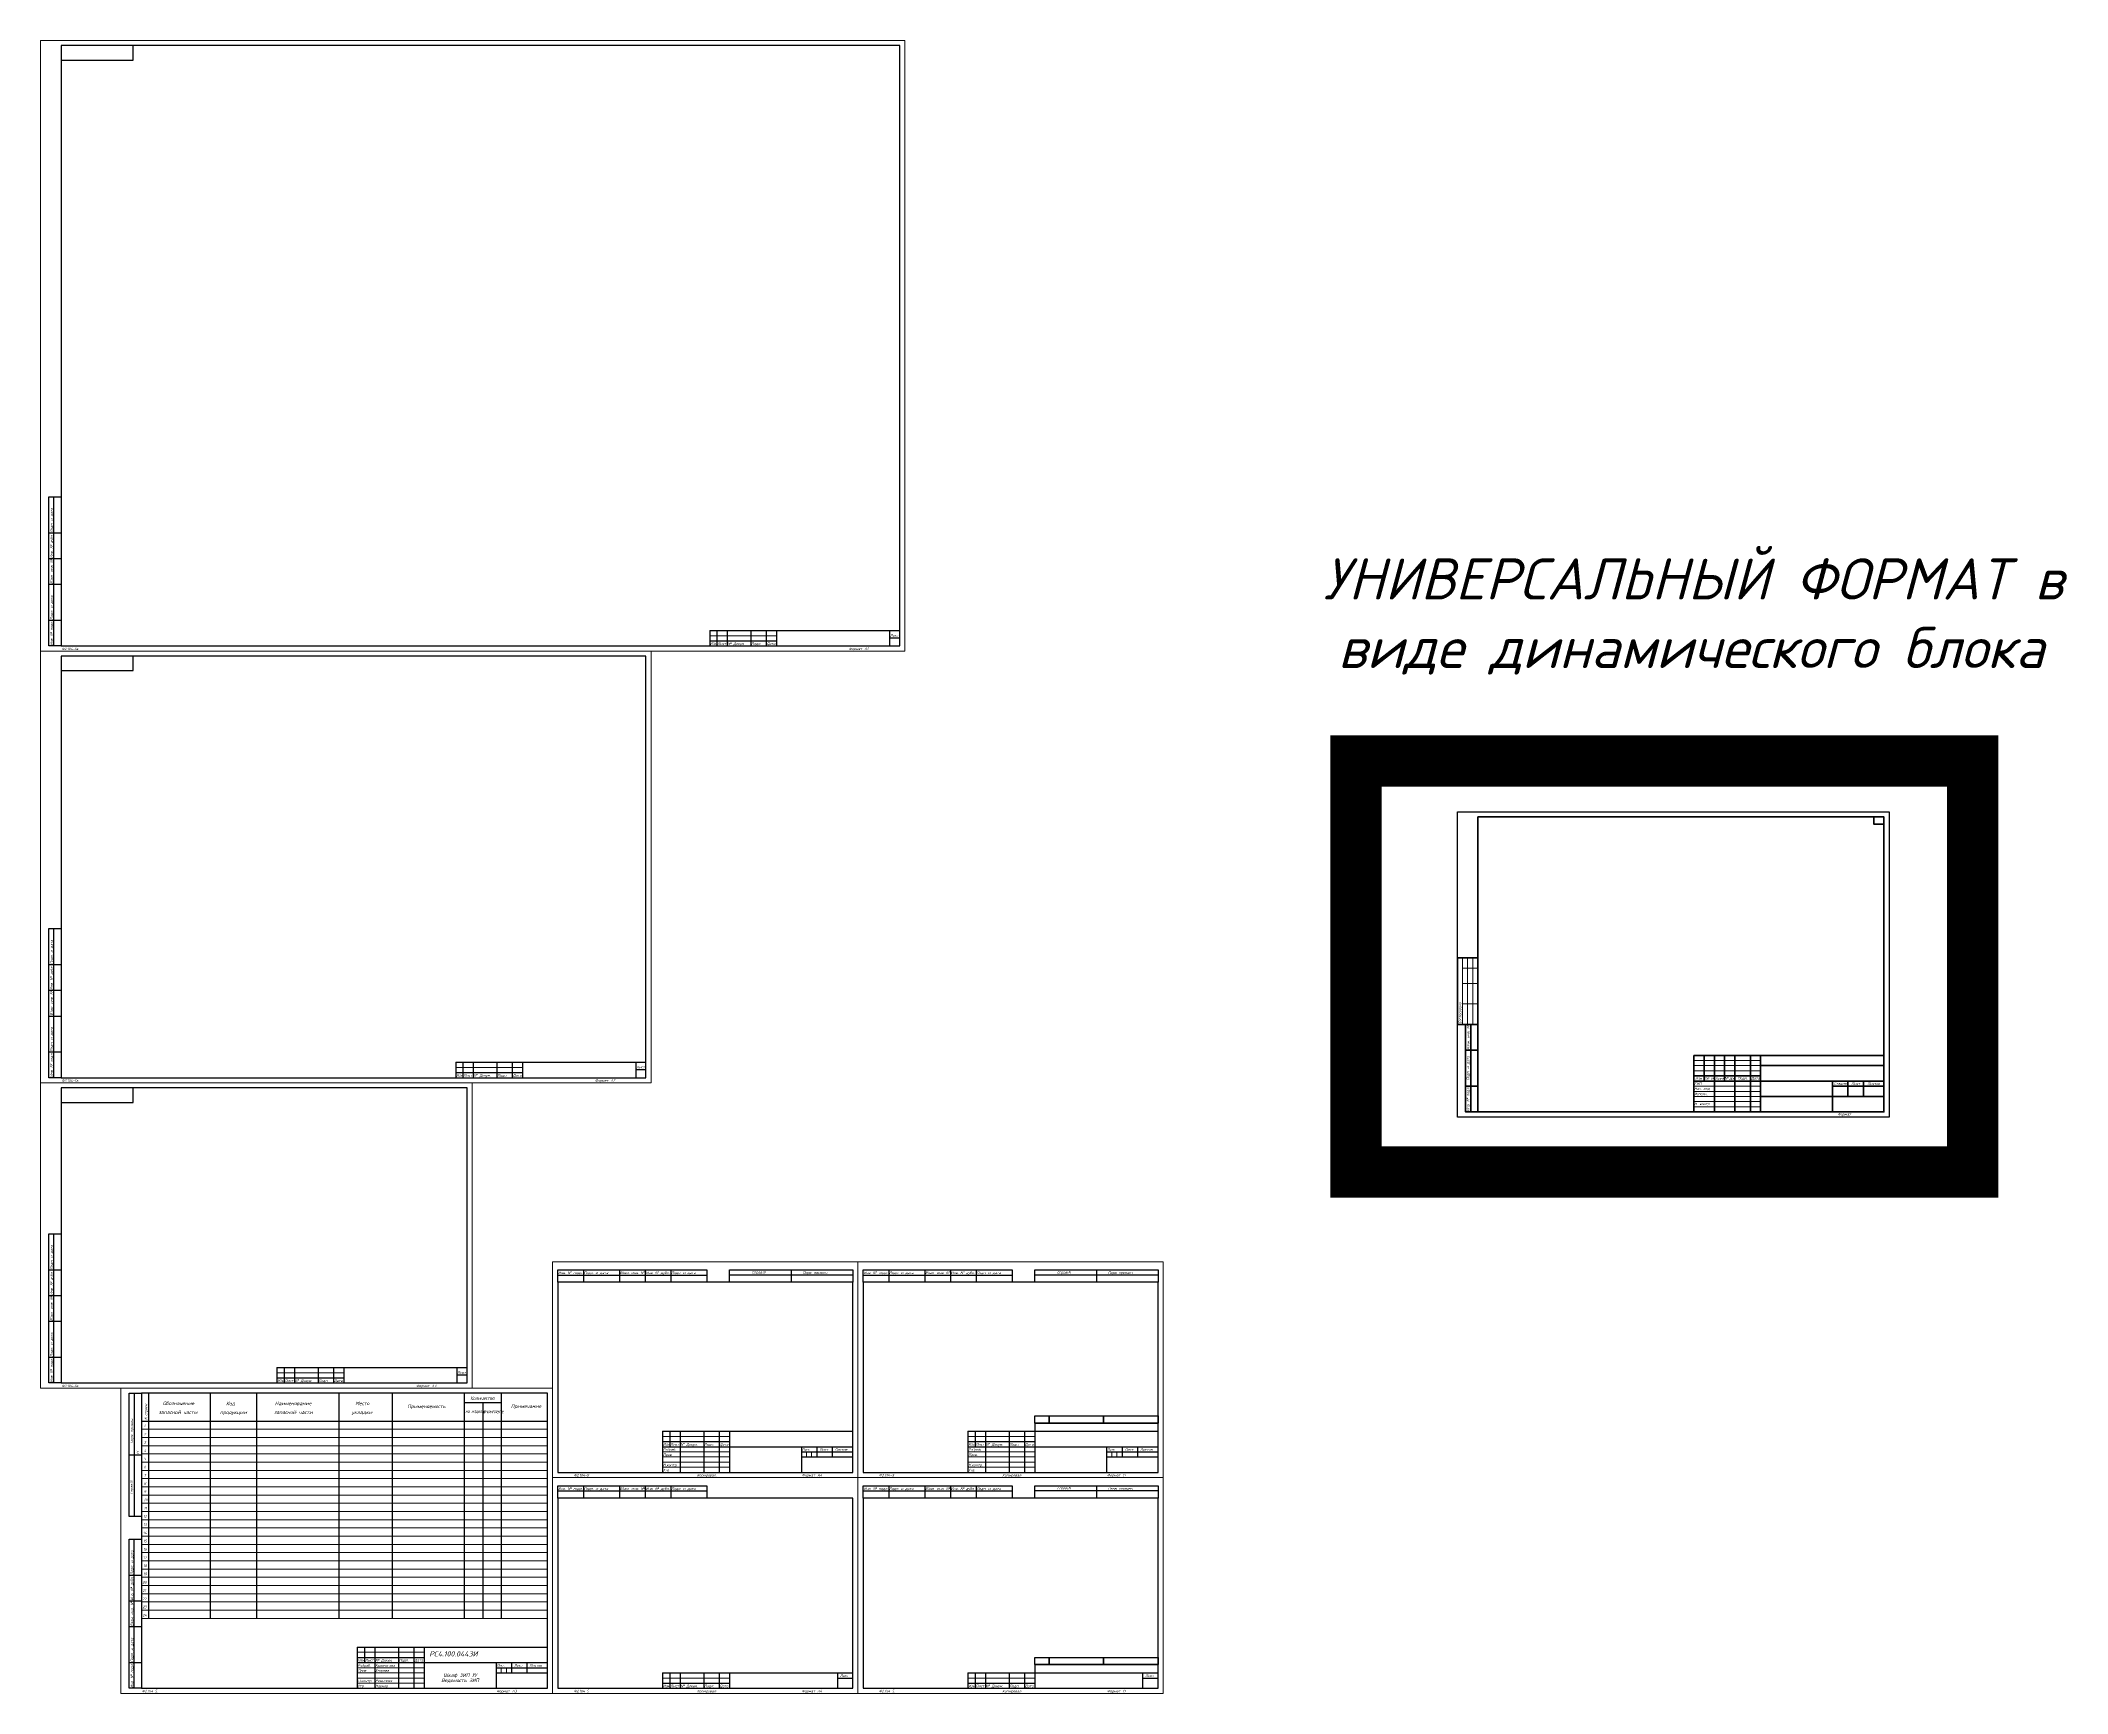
# Model space of a CAD drawing. Header units: millimetres. Extents: x 193 to 5157, y -4069 to 285.
# Drawn here: x 3185 to 5157, y -3178 to -1570 of the extents above; entities that cross this region are included whole.
import ezdxf
from ezdxf.enums import TextEntityAlignment as Align

# ---------------------------------------------------------------- set-up
doc = ezdxf.new("R2010")
doc.units = ezdxf.units.MM
for name, color, linetype, lineweight in [('4', 4, 'Continuous', 15), ('рамка', 253, 'Continuous', 5), ('Формат - толстая линия', 7, 'Continuous', 50), ('Формат - тонкая линия', 7, 'Continuous', 20)]:
    doc.layers.add(name, color=color, linetype=linetype, lineweight=lineweight)
doc.layers.add('Привязки', color=2, linetype='Continuous', lineweight=0, plot=False)
doc.styles.add('2.5', font='isocpeui.ttf', dxfattribs={"height": 2.5})
doc.styles.add('3.5', font='isocpeui.ttf', dxfattribs={"height": 3.5})
doc.styles.get("Standard").update_dxf_attribs({"font": 'isocpeui.ttf', "height": 2.5})
doc.styles.add('текст', font='isocpeui.ttf')

# ---------------------------------------------------------------- blocks, each defined once
blk = doc.blocks.new('ZIP1')
for p, q in [((8, 292), (20, 292)), ((8, 172), (8, 292)), ((13, 292), (13, 172)), ((27, 292), (27, 73)), ((87, 292), (87, 73)), ((132, 292), (132, 73)), ((212, 292), (212, 73)), ((264, 292), (264, 73)), ((334, 292), (334, 73)), ((334, 283), (370, 283)), ((352, 283), (352, 73)), ((370, 292), (370, 73)), ((20, 265), (415, 265)), ((8, 232), (20, 232)), ((20, 172), (8, 172)), ((8, 115), (8, 150)), ((8, 150), (20, 150)), ((13, 115), (13, 150)), ((8, 90), (8, 115)), ((8, 115), (20, 115)), ((13, 90), (13, 115)), ((8, 65), (8, 90)), ((8, 90), (20, 90)), ((13, 65), (13, 90)), ((8, 30), (8, 65)), ((8, 65), (20, 65)), ((13, 30), (13, 65)), ((230, 45), (415, 45)), ((230, 45), (230, 5)), ((237, 45), (237, 30)), ((247, 45), (247, 30)), ((270, 45), (270, 30)), ((285, 45), (285, 30)), ((295, 45), (295, 30)), ((8, 5), (8, 30)), ((8, 30), (20, 30)), ((13, 5), (13, 30)), ((230, 35), (295, 35)), ((230, 30), (295, 30)), ((247, 30), (247, 5)), ((270, 30), (270, 5)), ((285, 30), (285, 5)), ((295, 30), (365, 30)), ((295, 30), (295, 5)), ((365, 30), (365, 20)), ((365, 30), (415, 30)), ((365, 25), (415, 25)), ((365, 20), (415, 20)), ((365, 20), (365, 5)), ((380, 30), (380, 20)), ((395, 30), (395, 20)), ((20, 5), (8, 5))]:
    blk.add_line(p, q)
blk.add_lwpolyline([(20, 5), (415, 5), (415, 292), (20, 292)], close=True)
at = {"layer": '4'}
for p, q in [((20, 257), (415, 257)), ((20, 249), (415, 249)), ((20, 241), (415, 241)), ((20, 233), (415, 233)), ((20, 225), (415, 225)), ((20, 217), (415, 217)), ((20, 209), (415, 209)), ((20, 201), (415, 201)), ((20, 193), (415, 193)), ((20, 185), (415, 185)), ((20, 177), (415, 177)), ((20, 169), (415, 169)), ((20, 161), (415, 161)), ((20, 153), (415, 153)), ((20, 145), (415, 145)), ((20, 137), (415, 137)), ((20, 129), (415, 129)), ((20, 121), (415, 121)), ((20, 113), (415, 113)), ((20, 105), (415, 105)), ((20, 97), (415, 97)), ((20, 89), (415, 89)), ((20, 81), (415, 81)), ((20, 73), (415, 73)), ((230, 40), (295, 40)), ((230, 25), (295, 25)), ((230, 20), (295, 20)), ((370, 25), (370, 20)), ((375, 25), (375, 20)), ((230, 15), (295, 15)), ((230, 10), (295, 10))]:
    blk.add_line(p, q, dxfattribs=at)
at = {"layer": 'Привязки'}
blk.add_lwpolyline([(0, 0), (420, 0), (420, 297), (0, 297)], close=True, dxfattribs=at)
at = {"layer": 'рамка'}
blk.add_lwpolyline([(0, 297), (419.9, 297), (419.9, 0), (0, 0)], close=True, dxfattribs=at)
blk.add_text('N строки', height=2.5, rotation=90).set_placement((25.6, 266.1))
for s, height, p in [('Обозначение ', 3.5, (40.8, 280.5)), ('Код ', 3.5, (102.3, 280.3)), ('Наименование', 3.5, (149.8, 280.4)), ('Место ', 3.5, (228, 280.4)), ('Применяемость', 3.5, (278.7, 277.5)), ('1', 2.5, (22.4, 259)), ('запасной части', 3.5, (36.6, 271.8)), ('продукции', 3.5, (96.4, 271.8)), ('запасной части', 3.5, (148.9, 271.8)), ('укладки', 3.5, (224.7, 271.8)), ('2', 2.5, (22.4, 251)), ('3', 2.5, (22.4, 243)), ('4', 2.5, (22.4, 235)), ('5', 2.5, (22.4, 227)), ('6', 2.5, (22.4, 219)), ('8', 2.5, (22.4, 203)), ('9', 2.5, (22.4, 195)), ('7', 2.5, (22.4, 211)), ('10', 2.5, (22.4, 187)), ('11', 2.5, (22.4, 179)), ('12', 2.5, (21.7, 171)), ('13', 2.5, (21.7, 163)), ('14', 2.5, (21.7, 155)), ('15', 2.5, (21.7, 147)), ('16', 2.5, (21.7, 139)), ('17', 2.5, (21.7, 131)), ('18', 2.5, (21.7, 123)), ('20', 2.5, (21.1, 106.8)), ('21', 2.5, (21.1, 98.8)), ('19', 2.5, (21.7, 115)), ('22', 2.5, (21.1, 90.8)), ('23', 2.5, (21.1, 82.8)), ('24', 2.5, (21.1, 74.8))]:
    blk.add_text(s, height=height).set_placement(p)
for s, width, p in [('Количество', 0.8, (340, 285.5)), ('Примечание', 0.9, (379.5, 277.7)), ('на изделие', 0.65, (335.2, 272.7)), ('в комплекте', 0.6, (352.5, 272.6))]:
    blk.add_text(s, height=3.5, dxfattribs=dict(width=width)).set_placement(p)
at = {"style": 'текст'}
for s, p in [('Перв. примен.', (11.9, 243.3)), ('Справ.N', (11.6, 193.9)), ('Подп. и дата', (12, 115.5)), ('Инв. № дубл.', (12, 90.5)), ('Взам. инв. №', (12, 65.5)), ('Подп. и дата', (12, 30.5)), ('Инв. № подл.', (12, 5.5))]:
    blk.add_text(s, height=2.5, rotation=90, dxfattribs=at).set_placement(p)
for s, height, p in [('Изм.', 2.5, (230.5, 31)), ('Разраб.', 2.5, (230.5, 26)), ('Пров.', 2.5, (230.5, 21)), ('Лист', 2.5, (237.5, 31)), ('№ Докум.', 2.5, (247.5, 31)), ('Подп.', 2.5, (270.5, 31)), ('Дата', 2.5, (285.5, 31)), ('Лит.', 2.5, (365.5, 26)), ('Лист', 2.5, (382.6, 26)), ('Листов', 2.5, (397.5, 26)), ('Ф2.104-1.', 0.005, (20, 5)), ('Ф2.104-5.', 2.5, (20.5, 1)), ('Ф2.104-2а.', 0.0005, (230, 5)), ('Утв.', 2.5, (230.5, 6)), ('Н.контр.', 2.5, (230.5, 11)), ('Формат', 2.5, (365.5, 1)), ('А3', 2.5, (380.5, 1)), ('А4', 0.025, (419.6, 0)), ('А2', 0.00833, (419.9, 0)), ('А1', 0.00625, (419.9, 0)), ('А0', 0.005, (419.9, 0))]:
    blk.add_text(s, height=height, dxfattribs=at).set_placement(p)
blk.add_attdef('ПРИМЕНЯЕМОСТЬ', text='', height=2.5, rotation=90, dxfattribs=at).set_placement((16.5, 232.5), align=Align.MIDDLE_LEFT)
for tag, p in [('ДАТАУЧЁТАДУБЛ', (19, 115.5)), ('ИНВ№ДУБЛ', (19, 90.5)), ('ВЗАМИНВ№', (19, 65.5)), ('ДАТАУЧЁТА', (19, 30.5)), ('ИНВ№ПОДЛ', (19, 5.5))]:
    blk.add_attdef(tag, p, '', height=2.5, rotation=90, dxfattribs=at)
for tag, p, height in [('ИЗМ2', (230.5, 41), 2.5), ('ЛИСТИЗМ2', (237.5, 41), 2.5), ('№ДОКУМИЗМ2', (247.5, 41), 2.5), ('ПОДПИЗМ2', (270.5, 41), 2.5), ('ДАТАИЗМ2', (285.5, 41), 2.5), ('ОБОЗНАЧЕНИЕ', (300, 36), 5), ('ИЗМ1', (230.5, 36), 2.5), ('ЛИСТИЗМ1', (237.5, 36), 2.5), ('№ДОКУМИЗМ1', (247.5, 36), 2.5), ('РАЗРАБ', (247.5, 26), 2.5), ('ПРОВ', (247.5, 21), 2.5), ('ПОДПИЗМ1', (270.5, 36), 2.5), ('ДАТАИЗМ1', (285.5, 36), 2.5), ('ДАТАРАЗРАБ', (285.5, 26), 2.5), ('ДАТАПРОВ', (285.5, 21), 2.5), ('10', (230.5, 16), 2.5), ('УТВ', (247.5, 6), 2.5), ('НКОНТР', (247.5, 11), 2.5), ('11', (247.5, 16), 2.5), ('12', (270.5, 16), 2.5), ('ДАТАНКОНТР', (285.5, 11), 2.5), ('ДАТАУТВ', (285.5, 6), 2.5), ('13', (285.5, 16), 2.5)]:
    blk.add_attdef(tag, p, '', height=height, dxfattribs=at)
for tag, height, p in [('НАИМЕНОВАНИЕ1', 5, (330, 21)), ('НАИМЕНОВАНИЕ2', 3.5, (330, 16)), ('НАИМЕНОВАНИЕ3', 3.5, (330, 11)), ('НАИМЕНОВАНИЕ4', 2.5, (330, 6)), ('ПРЕДПРИЯТИЕ', 3.5, (390, 11))]:
    blk.add_attdef(tag, text='', height=height, dxfattribs=at).set_placement(p, align=Align.CENTER)
for tag, p in [('ЛИТЕРА', (367.5, 22)), ('ЛИТЕРА2', (372.5, 22)), ('ЛИТЕРА3', (377.5, 22))]:
    blk.add_attdef(tag, text='', height=2.5, dxfattribs=at).set_placement(p, align=Align.RIGHT)
for tag, p in [('ИНДЕКС', (367.5, 23)), ('ИНДЕКС2', (372.5, 23)), ('ИНДЕКС3', (377.5, 23))]:
    blk.add_attdef(tag, text='', height=2.5, dxfattribs=at).set_placement(p, align=Align.TOP_LEFT)
for tag, p in [('ЛИСТ', (387.5, 22.5)), ('ЛИСТОВ', (405, 22.5))]:
    blk.add_attdef(tag, text='', height=2.5, dxfattribs=at).set_placement(p, align=Align.MIDDLE)
blk = doc.blocks.new('A4-1Hor')
for p, q in [((5, 190), (5, 202)), ((5, 202), (30, 202)), ((30, 202), (30, 190)), ((30, 202), (65, 202)), ((65, 202), (65, 190)), ((65, 202), (90, 202)), ((90, 202), (90, 190)), ((90, 202), (115, 202)), ((115, 202), (115, 190)), ((115, 202), (150, 202)), ((150, 202), (150, 190)), ((172, 190), (172, 202)), ((172, 202), (292, 202)), ((232, 202), (232, 190)), ((292, 202), (292, 190)), ((5, 197), (30, 197)), ((30, 197), (65, 197)), ((65, 197), (90, 197)), ((90, 197), (115, 197)), ((115, 197), (150, 197)), ((292, 197), (172, 197)), ((107, 45), (292, 45)), ((107, 45), (107, 5)), ((114, 45), (114, 30)), ((124, 45), (124, 30)), ((147, 45), (147, 30)), ((162, 45), (162, 30)), ((172, 45), (172, 30)), ((107, 35), (172, 35)), ((107, 30), (172, 30)), ((124, 30), (124, 5)), ((147, 30), (147, 5)), ((162, 30), (162, 5)), ((172, 30), (242, 30)), ((172, 30), (172, 5)), ((242, 30), (242, 20)), ((242, 30), (292, 30)), ((242, 25), (292, 25)), ((242, 20), (292, 20)), ((242, 20), (242, 5)), ((257, 30), (257, 20)), ((272, 30), (272, 20))]:
    blk.add_line(p, q)
blk.add_lwpolyline([(5, 5), (292, 5), (292, 190), (5, 190)], close=True)
at = {"layer": '4'}
for p, q in [((107, 40), (172, 40)), ((107, 25), (172, 25)), ((107, 20), (172, 20)), ((247, 25), (247, 20)), ((252, 25), (252, 20)), ((107, 15), (172, 15)), ((107, 10), (172, 10))]:
    blk.add_line(p, q, dxfattribs=at)
at = {"layer": 'Привязки'}
blk.add_lwpolyline([(0, 0), (297, 0), (297, 210), (0, 210)], close=True, dxfattribs=at)
at = {"layer": 'рамка'}
blk.add_lwpolyline([(0, 210), (297, 210), (297, 0), (0, 0)], close=True, dxfattribs=at)
at = {"style": 'текст'}
for s, height, p in [('Инв. № подл.', 2.5, (5.5, 198)), ('Подп. и дата', 2.5, (30.5, 198)), ('Взам. инв. №', 2.5, (65.5, 198)), ('Инв. № дубл.', 2.5, (90.5, 198)), ('Подп. и дата', 2.5, (115.5, 198)), ('Справ.N', 2.5, (193.9, 198.4)), ('Перв. примен.', 2.5, (243.3, 198.1)), ('Изм.', 2.5, (107.5, 31)), ('Разраб.', 2.5, (107.5, 26)), ('Пров.', 2.5, (107.5, 21)), ('Лист', 2.5, (114.5, 31)), ('№ Докум.', 2.5, (124.5, 31)), ('Подп.', 2.5, (147.5, 31)), ('Дата', 2.5, (162.5, 31)), ('Лит.', 2.5, (242.5, 26)), ('Лист', 2.5, (259.6, 26)), ('Листов', 2.5, (274.5, 26)), ('Ф2.104-5.', 2.5, (20.5, 1)), ('Ф2.104-2а.', 0.0005, (107, 5)), ('Утв.', 2.5, (107.5, 6)), ('Н.контр.', 2.5, (107.5, 11)), ('Копировал:', 2.5, (140.5, 1)), ('Формат', 2.5, (242.5, 1)), ('А4', 2.5, (257.5, 1)), ('А4', 0.025, (296.6, 0)), ('А2', 0.00833, (296.9, 0)), ('А1', 0.00625, (296.9, 0)), ('А0', 0.005, (296.9, 0))]:
    blk.add_text(s, height=height, dxfattribs=at).set_placement(p)
blk.add_text('Ф2.104-1.', height=0.005, rotation=270, dxfattribs=at).set_placement((5, 190))
for tag, p, height in [('ИНВ№ПОДЛ', (5.5, 191), 2.5), ('ДАТАУЧЁТА', (30.5, 191), 2.5), ('ВЗАМИНВ№', (65.5, 191), 2.5), ('ИНВ№ДУБЛ', (90.5, 191), 2.5), ('ДАТАУЧЁТАДУБЛ', (115.5, 191), 2.5), ('ИЗМ2', (107.5, 41), 2.5), ('ЛИСТИЗМ2', (114.5, 41), 2.5), ('№ДОКУМИЗМ2', (124.5, 41), 2.5), ('ПОДПИЗМ2', (147.5, 41), 2.5), ('ДАТАИЗМ2', (162.5, 41), 2.5), ('ОБОЗНАЧЕНИЕ', (177, 36), 5), ('ИЗМ1', (107.5, 36), 2.5), ('ЛИСТИЗМ1', (114.5, 36), 2.5), ('№ДОКУМИЗМ1', (124.5, 36), 2.5), ('РАЗРАБ', (124.5, 26), 2.5), ('ПРОВ', (124.5, 21), 2.5), ('ПОДПИЗМ1', (147.5, 36), 2.5), ('ДАТАИЗМ1', (162.5, 36), 2.5), ('ДАТАРАЗРАБ', (162.5, 26), 2.5), ('ДАТАПРОВ', (162.5, 21), 2.5), ('10', (107.5, 16), 2.5), ('УТВ', (124.5, 6), 2.5), ('НКОНТР', (124.5, 11), 2.5), ('11', (124.5, 16), 2.5), ('12', (147.5, 16), 2.5), ('КОПИРОВАЛ', (160.5, 1), 2.5), ('ДАТАНКОНТР', (162.5, 11), 2.5), ('ДАТАУТВ', (162.5, 6), 2.5), ('13', (162.5, 16), 2.5)]:
    blk.add_attdef(tag, p, '', height=height, dxfattribs=at)
blk.add_attdef('ПРИМЕНЯЕМОСТЬ', text='', height=2.5, dxfattribs=at).set_placement((232.5, 193.5), align=Align.MIDDLE_LEFT)
for tag, height, p in [('27', 3.5, (179, 56.5)), ('28', 3.5, (212.5, 56.5)), ('30', 5, (232, 49)), ('29', 3.5, (265.5, 56.5)), ('ЛИСТ', 2.5, (264.5, 22.5)), ('ЛИСТОВ', 2.5, (282, 22.5))]:
    blk.add_attdef(tag, text='', height=height, dxfattribs=at).set_placement(p, align=Align.MIDDLE)
for tag, height, p in [('НАИМЕНОВАНИЕ1', 5, (207, 21)), ('НАИМЕНОВАНИЕ2', 3.5, (207, 16)), ('НАИМЕНОВАНИЕ3', 3.5, (207, 11)), ('НАИМЕНОВАНИЕ4', 2.5, (207, 6)), ('ПРЕДПРИЯТИЕ', 3.5, (267, 11))]:
    blk.add_attdef(tag, text='', height=height, dxfattribs=at).set_placement(p, align=Align.CENTER)
for tag, p in [('ЛИТЕРА', (244.5, 22)), ('ЛИТЕРА2', (249.5, 22)), ('ЛИТЕРА3', (254.5, 22))]:
    blk.add_attdef(tag, text='', height=2.5, dxfattribs=at).set_placement(p, align=Align.RIGHT)
for tag, p in [('ИНДЕКС', (244.5, 23)), ('ИНДЕКС2', (249.5, 23)), ('ИНДЕКС3', (254.5, 23))]:
    blk.add_attdef(tag, text='', height=2.5, dxfattribs=at).set_placement(p, align=Align.TOP_LEFT)
blk = doc.blocks.new('A4-1Hor2')
for p, q in [((5, 190), (5, 202)), ((5, 202), (30, 202)), ((30, 202), (30, 190)), ((30, 202), (65, 202)), ((65, 202), (65, 190)), ((65, 202), (90, 202)), ((90, 202), (90, 190)), ((90, 202), (115, 202)), ((115, 202), (115, 190)), ((115, 202), (150, 202)), ((150, 202), (150, 190)), ((5, 197), (30, 197)), ((30, 197), (65, 197)), ((65, 197), (90, 197)), ((90, 197), (115, 197)), ((115, 197), (150, 197)), ((107, 20), (292, 20)), ((107, 20), (107, 5)), ((114, 20), (114, 5)), ((124, 20), (124, 5)), ((147, 20), (147, 5)), ((162, 20), (162, 5)), ((172, 20), (172, 5)), ((277, 20), (277, 5)), ((107, 10), (172, 10)), ((277, 15), (292, 15))]:
    blk.add_line(p, q)
blk.add_lwpolyline([(5, 5), (292, 5), (292, 190), (5, 190)], close=True)
at = {"layer": '4'}
blk.add_line((107, 15), (172, 15), dxfattribs=at)
at = {"layer": 'Привязки'}
blk.add_lwpolyline([(0, 0), (297, 0), (297, 210), (0, 210)], close=True, dxfattribs=at)
at = {"layer": 'рамка'}
blk.add_lwpolyline([(0, 210), (297, 210), (297, 0), (0, 0)], close=True, dxfattribs=at)
at = {"style": 'текст'}
for s, height, p in [('Инв. № подл.', 2.5, (5.5, 198)), ('Подп. и дата', 2.5, (30.5, 198)), ('Взам. инв. №', 2.5, (65.5, 198)), ('Инв. № дубл.', 2.5, (90.5, 198)), ('Подп. и дата', 2.5, (115.5, 198)), ('Ф2.104-5.', 2.5, (20.5, 1)), ('Изм.', 2.5, (107.5, 6)), ('Лист', 2.5, (114.5, 6)), ('№ Докум.', 2.5, (124.5, 6)), ('Копировал:', 2.5, (140.5, 1)), ('Подп.', 2.5, (147.5, 6)), ('Дата', 2.5, (162.5, 6)), ('Формат', 2.5, (242.5, 1)), ('A4', 2.5, (257.5, 1)), ('Лист', 2.5, (279.6, 16)), ('А4', 0.025, (296.6, 0)), ('А2', 0.00833, (296.9, 0)), ('А1', 0.00625, (296.9, 0)), ('А0', 0.005, (296.9, 0))]:
    blk.add_text(s, height=height, dxfattribs=at).set_placement(p)
blk.add_text('Ф2.104-1.', height=0.005, rotation=270, dxfattribs=at).set_placement((5, 190))
for tag, p, height in [('ИНВ№ПОДЛ', (5.5, 191), 2.5), ('ДАТАУЧЁТА', (30.5, 191), 2.5), ('ВЗАМИНВ№', (65.5, 191), 2.5), ('ИНВ№ДУБЛ', (90.5, 191), 2.5), ('ДАТАУЧЁТАДУБЛ', (115.5, 191), 2.5), ('ИЗМ2', (107.5, 16), 2.5), ('ИЗМ1', (107.5, 11), 2.5), ('ЛИСТИЗМ2', (114.5, 16), 2.5), ('ЛИСТИЗМ1', (114.5, 11), 2.5), ('№ДОКУМИЗМ2', (124.5, 16), 2.5), ('№ДОКУМИЗМ1', (124.5, 11), 2.5), ('ПОДПИЗМ2', (147.5, 16), 2.5), ('ПОДПИЗМ1', (147.5, 11), 2.5), ('КОПИРОВАЛ', (160.5, 1), 2.5), ('ДАТАИЗМ2', (162.5, 16), 2.5), ('ДАТАИЗМ1', (162.5, 11), 2.5), ('ОБОЗНАЧЕНИЕ', (177, 11), 5)]:
    blk.add_attdef(tag, p, '', height=height, dxfattribs=at)
blk.add_attdef('ПРИМЕНЯЕМОСТЬ', text='', height=2.5, dxfattribs=at).set_placement((232.5, 193.5), align=Align.MIDDLE_LEFT)
for tag, height, p in [('27', 3.5, (179, 31.5)), ('28', 3.5, (212.5, 31.5)), ('30', 5, (232, 24)), ('29', 3.5, (265.5, 31.5)), ('ЛИСТ', 2.5, (284.5, 10.5))]:
    blk.add_attdef(tag, text='', height=height, dxfattribs=at).set_placement(p, align=Align.MIDDLE)
blk = doc.blocks.new('2.113-70')
for p, q in [((5, 190), (5, 202)), ((5, 202), (30, 202)), ((30, 202), (30, 190)), ((30, 202), (65, 202)), ((65, 202), (65, 190)), ((65, 202), (90, 202)), ((90, 202), (90, 190)), ((90, 202), (115, 202)), ((115, 202), (115, 190)), ((115, 202), (150, 202)), ((150, 202), (150, 190)), ((172, 190), (172, 202)), ((172, 202), (292, 202)), ((232, 202), (232, 190)), ((292, 202), (292, 190)), ((5, 197), (30, 197)), ((30, 197), (65, 197)), ((65, 197), (90, 197)), ((90, 197), (115, 197)), ((115, 197), (150, 197)), ((292, 197), (172, 197)), ((107, 45), (292, 45)), ((107, 45), (107, 5)), ((114, 45), (114, 30)), ((124, 45), (124, 30)), ((147, 45), (147, 30)), ((162, 45), (162, 30)), ((172, 53), (172, 45)), ((172, 53), (292, 53)), ((172, 45), (172, 30)), ((107, 35), (172, 35)), ((107, 30), (172, 30)), ((124, 30), (124, 5)), ((147, 30), (147, 5)), ((162, 30), (162, 5)), ((172, 30), (242, 30)), ((172, 30), (172, 5)), ((242, 30), (242, 20)), ((242, 30), (292, 30)), ((242, 25), (292, 25)), ((242, 20), (292, 20)), ((242, 20), (242, 5)), ((257, 30), (257, 20)), ((272, 30), (272, 20))]:
    blk.add_line(p, q)
for points in [[(5, 5), (292, 5), (292, 190), (5, 190)], [(186, 53), (172, 53), (172, 60), (186, 60)], [(239, 53), (186, 53), (186, 60), (239, 60)], [(292, 53), (239, 53), (239, 60), (292, 60)]]:
    blk.add_lwpolyline(points, close=True)
at = {"layer": '4'}
for p, q in [((107, 40), (172, 40)), ((107, 25), (172, 25)), ((107, 20), (172, 20)), ((247, 25), (247, 20)), ((252, 25), (252, 20)), ((107, 15), (172, 15)), ((107, 10), (172, 10))]:
    blk.add_line(p, q, dxfattribs=at)
at = {"layer": 'Привязки'}
blk.add_lwpolyline([(0, 0), (297, 0), (297, 210), (0, 210)], close=True, dxfattribs=at)
at = {"layer": 'рамка'}
blk.add_lwpolyline([(0, 210), (297, 210), (297, 0), (0, 0)], close=True, dxfattribs=at)
at = {"style": 'текст'}
for s, height, p in [('Инв. № подл.', 2.5, (5.5, 198)), ('Подп. и дата', 2.5, (30.5, 198)), ('Взам. инв. №', 2.5, (65.5, 198)), ('Инв. № дубл.', 2.5, (90.5, 198)), ('Подп. и дата', 2.5, (115.5, 198)), ('Справ.N', 2.5, (193.9, 198.4)), ('Перв. примен.', 2.5, (243.3, 198.1)), ('Изм.', 2.5, (107.5, 31)), ('Разраб.', 2.5, (107.5, 26)), ('Пров.', 2.5, (107.5, 21)), ('Лист', 2.5, (114.5, 31)), ('№ Докум.', 2.5, (124.5, 31)), ('Подп.', 2.5, (147.5, 31)), ('Дата', 2.5, (162.5, 31)), ('Лит.', 2.5, (242.5, 26)), ('Лист', 2.5, (259.6, 26)), ('Листов', 2.5, (274.5, 26)), ('Ф2.104-5.', 2.5, (20.5, 1)), ('Ф2.104-2а.', 0.0005, (107, 5)), ('Утв.', 2.5, (107.5, 6)), ('Н.контр.', 2.5, (107.5, 11)), ('Копировал:', 2.5, (140.5, 1)), ('Формат', 2.5, (242.5, 1)), ('11', 2.5, (257.5, 1)), ('А4', 0.025, (296.6, 0)), ('А2', 0.00833, (296.9, 0)), ('А1', 0.00625, (296.9, 0)), ('А0', 0.005, (296.9, 0))]:
    blk.add_text(s, height=height, dxfattribs=at).set_placement(p)
blk.add_text('Ф2.104-1.', height=0.005, rotation=270, dxfattribs=at).set_placement((5, 190))
for tag, p, height in [('ИНВ№ПОДЛ', (5.5, 191), 2.5), ('ДАТАУЧЁТА', (30.5, 191), 2.5), ('ВЗАМИНВ№', (65.5, 191), 2.5), ('ИНВ№ДУБЛ', (90.5, 191), 2.5), ('ДАТАУЧЁТАДУБЛ', (115.5, 191), 2.5), ('ИЗМ2', (107.5, 41), 2.5), ('ЛИСТИЗМ2', (114.5, 41), 2.5), ('№ДОКУМИЗМ2', (124.5, 41), 2.5), ('ПОДПИЗМ2', (147.5, 41), 2.5), ('ДАТАИЗМ2', (162.5, 41), 2.5), ('ОБОЗНАЧЕНИЕ', (177, 36), 5), ('ИЗМ1', (107.5, 36), 2.5), ('ЛИСТИЗМ1', (114.5, 36), 2.5), ('№ДОКУМИЗМ1', (124.5, 36), 2.5), ('РАЗРАБ', (124.5, 26), 2.5), ('ПРОВ', (124.5, 21), 2.5), ('ПОДПИЗМ1', (147.5, 36), 2.5), ('ДАТАИЗМ1', (162.5, 36), 2.5), ('ДАТАРАЗРАБ', (162.5, 26), 2.5), ('ДАТАПРОВ', (162.5, 21), 2.5), ('10', (107.5, 16), 2.5), ('УТВ', (124.5, 6), 2.5), ('НКОНТР', (124.5, 11), 2.5), ('11', (124.5, 16), 2.5), ('12', (147.5, 16), 2.5), ('КОПИРОВАЛ', (160.5, 1), 2.5), ('ДАТАНКОНТР', (162.5, 11), 2.5), ('ДАТАУТВ', (162.5, 6), 2.5), ('13', (162.5, 16), 2.5)]:
    blk.add_attdef(tag, p, '', height=height, dxfattribs=at)
blk.add_attdef('ПРИМЕНЯЕМОСТЬ', text='', height=2.5, dxfattribs=at).set_placement((232.5, 193.5), align=Align.MIDDLE_LEFT)
for tag, height, p in [('27', 3.5, (179, 56.5)), ('28', 3.5, (212.5, 56.5)), ('30', 5, (232, 49)), ('29', 3.5, (265.5, 56.5)), ('ЛИСТ', 2.5, (264.5, 22.5)), ('ЛИСТОВ', 2.5, (282, 22.5))]:
    blk.add_attdef(tag, text='', height=height, dxfattribs=at).set_placement(p, align=Align.MIDDLE)
for tag, height, p in [('НАИМЕНОВАНИЕ1', 5, (207, 21)), ('НАИМЕНОВАНИЕ2', 3.5, (207, 16)), ('НАИМЕНОВАНИЕ3', 3.5, (207, 11)), ('НАИМЕНОВАНИЕ4', 2.5, (207, 6)), ('ПРЕДПРИЯТИЕ', 3.5, (267, 11))]:
    blk.add_attdef(tag, text='', height=height, dxfattribs=at).set_placement(p, align=Align.CENTER)
for tag, p in [('ЛИТЕРА', (244.5, 22)), ('ЛИТЕРА2', (249.5, 22)), ('ЛИТЕРА3', (254.5, 22))]:
    blk.add_attdef(tag, text='', height=2.5, dxfattribs=at).set_placement(p, align=Align.RIGHT)
for tag, p in [('ИНДЕКС', (244.5, 23)), ('ИНДЕКС2', (249.5, 23)), ('ИНДЕКС3', (254.5, 23))]:
    blk.add_attdef(tag, text='', height=2.5, dxfattribs=at).set_placement(p, align=Align.TOP_LEFT)
blk = doc.blocks.new('2.113-70a')
for p, q in [((5, 190), (5, 202)), ((5, 202), (30, 202)), ((30, 202), (30, 190)), ((30, 202), (65, 202)), ((65, 202), (65, 190)), ((65, 202), (90, 202)), ((90, 202), (90, 190)), ((90, 202), (115, 202)), ((115, 202), (115, 190)), ((115, 202), (150, 202)), ((150, 202), (150, 190)), ((172, 190), (172, 202)), ((172, 202), (292, 202)), ((232, 202), (232, 190)), ((292, 202), (292, 190)), ((5, 197), (30, 197)), ((30, 197), (65, 197)), ((65, 197), (90, 197)), ((90, 197), (115, 197)), ((115, 197), (150, 197)), ((292, 197), (172, 197)), ((107, 20), (292, 20)), ((107, 20), (107, 5)), ((114, 20), (114, 5)), ((124, 20), (124, 5)), ((147, 20), (147, 5)), ((162, 20), (162, 5)), ((172, 28), (172, 20)), ((172, 28), (292, 28)), ((172, 20), (172, 5)), ((277, 20), (277, 5)), ((107, 10), (172, 10)), ((277, 15), (292, 15))]:
    blk.add_line(p, q)
for points in [[(5, 5), (292, 5), (292, 190), (5, 190)], [(186, 28), (172, 28), (172, 35), (186, 35)], [(239, 28), (186, 28), (186, 35), (239, 35)], [(292, 28), (239, 28), (239, 35), (292, 35)]]:
    blk.add_lwpolyline(points, close=True)
at = {"layer": '4'}
blk.add_line((107, 15), (172, 15), dxfattribs=at)
at = {"layer": 'Привязки'}
blk.add_lwpolyline([(0, 0), (297, 0), (297, 210), (0, 210)], close=True, dxfattribs=at)
at = {"layer": 'рамка'}
blk.add_lwpolyline([(0, 210), (297, 210), (297, 0), (0, 0)], close=True, dxfattribs=at)
at = {"style": 'текст'}
for s, height, p in [('Инв. № подл.', 2.5, (5.5, 198)), ('Подп. и дата', 2.5, (30.5, 198)), ('Взам. инв. №', 2.5, (65.5, 198)), ('Инв. № дубл.', 2.5, (90.5, 198)), ('Подп. и дата', 2.5, (115.5, 198)), ('Справ.N', 2.5, (193.9, 198.4)), ('Перв. примен.', 2.5, (243.3, 198.1)), ('Ф2.104-5.', 2.5, (20.5, 1)), ('Изм.', 2.5, (107.5, 6)), ('Лист', 2.5, (114.5, 6)), ('№ Докум.', 2.5, (124.5, 6)), ('Копировал:', 2.5, (140.5, 1)), ('Подп.', 2.5, (147.5, 6)), ('Дата', 2.5, (162.5, 6)), ('Формат', 2.5, (242.5, 1)), ('11', 2.5, (257.5, 1)), ('Лист', 2.5, (279.6, 16)), ('А4', 0.025, (296.6, 0)), ('А2', 0.00833, (296.9, 0)), ('А1', 0.00625, (296.9, 0)), ('А0', 0.005, (296.9, 0))]:
    blk.add_text(s, height=height, dxfattribs=at).set_placement(p)
blk.add_text('Ф2.104-1.', height=0.005, rotation=270, dxfattribs=at).set_placement((5, 190))
for tag, p, height in [('ИНВ№ПОДЛ', (5.5, 191), 2.5), ('ДАТАУЧЁТА', (30.5, 191), 2.5), ('ВЗАМИНВ№', (65.5, 191), 2.5), ('ИНВ№ДУБЛ', (90.5, 191), 2.5), ('ДАТАУЧЁТАДУБЛ', (115.5, 191), 2.5), ('ИЗМ2', (107.5, 16), 2.5), ('ИЗМ1', (107.5, 11), 2.5), ('ЛИСТИЗМ2', (114.5, 16), 2.5), ('ЛИСТИЗМ1', (114.5, 11), 2.5), ('№ДОКУМИЗМ2', (124.5, 16), 2.5), ('№ДОКУМИЗМ1', (124.5, 11), 2.5), ('ПОДПИЗМ2', (147.5, 16), 2.5), ('ПОДПИЗМ1', (147.5, 11), 2.5), ('КОПИРОВАЛ', (160.5, 1), 2.5), ('ДАТАИЗМ2', (162.5, 16), 2.5), ('ДАТАИЗМ1', (162.5, 11), 2.5), ('ОБОЗНАЧЕНИЕ', (177, 11), 5)]:
    blk.add_attdef(tag, p, '', height=height, dxfattribs=at)
blk.add_attdef('ПРИМЕНЯЕМОСТЬ', text='', height=2.5, dxfattribs=at).set_placement((232.5, 193.5), align=Align.MIDDLE_LEFT)
for tag, height, p in [('27', 3.5, (179, 31.5)), ('28', 3.5, (212.5, 31.5)), ('30', 5, (232, 24)), ('29', 3.5, (265.5, 31.5)), ('ЛИСТ', 2.5, (284.5, 10.5))]:
    blk.add_attdef(tag, text='', height=height, dxfattribs=at).set_placement(p, align=Align.MIDDLE)
blk = doc.blocks.new('*U53')
for p, q in [((20, 278), (90, 278)), ((90, 292), (90, 292)), ((90, 292), (90, 292)), ((90, 278), (90, 292)), ((90, 292), (90, 292)), ((90, 292), (90, 292)), ((90, 292), (90, 292)), ((20, 172), (20, 172)), ((20, 172), (20, 172)), ((20, 172), (20, 172)), ((20, 172), (20, 172)), ((20, 172), (20, 172)), ((20, 172), (20, 172)), ((20, 172), (20, 172)), ((8, 115), (8, 150)), ((8, 150), (20, 150)), ((13, 115), (13, 150)), ((8, 90), (8, 115)), ((8, 115), (20, 115)), ((13, 90), (13, 115)), ((8, 65), (8, 90)), ((8, 90), (20, 90)), ((13, 65), (13, 90)), ((8, 30), (8, 65)), ((8, 65), (20, 65)), ((13, 30), (13, 65)), ((8, 5), (8, 30)), ((8, 30), (20, 30)), ((13, 5), (13, 30)), ((230, 20), (415, 20)), ((230, 20), (230, 5)), ((237, 20), (237, 5)), ((247, 20), (247, 5)), ((270, 20), (270, 5)), ((285, 20), (285, 5)), ((295, 20), (295, 5)), ((405, 20), (405, 5)), ((415, 20), (415, 20)), ((415, 20), (415, 20)), ((20, 5), (8, 5)), ((230, 10), (295, 10)), ((230, 5), (295, 5)), ((405, 13), (415, 13)), ((415, 5), (415, 5)), ((415, 5), (415, 5)), ((415, 5), (415, 5)), ((415, 5), (415, 5)), ((415, 5), (415, 5)), ((415, 5), (415, 5)), ((415, 5), (415, 5))]:
    blk.add_line(p, q)
blk.add_lwpolyline([(20, 5), (415, 5), (415, 292), (20, 292)], close=True)
at = {"layer": '4'}
for p, q in [((230, 15), (295, 15)), ((415, 5), (415, 5)), ((415, 5), (415, 5)), ((415, 5), (415, 5)), ((415, 5), (415, 5)), ((415, 5), (415, 5)), ((415, 5), (415, 5)), ((415, 5), (415, 5)), ((415, 5), (415, 5)), ((415, 5), (415, 5))]:
    blk.add_line(p, q, dxfattribs=at)
at = {"layer": 'Привязки'}
blk.add_lwpolyline([(0, 0), (420, 0), (420, 297), (0, 297)], close=True, dxfattribs=at)
at = {"layer": 'рамка'}
blk.add_lwpolyline([(0, 297), (420, 297), (420, 0), (0, 0)], close=True, dxfattribs=at)
at = {"style": 'текст'}
for s, height, p in [('Справ. №', 0.0000208, (20, 172)), ('Перв. примен.', 0.0000208, (20, 172)), ('Подп. и дата', 2.5, (12, 115.5)), ('Инв. № дубл.', 2.5, (12, 90.5)), ('Взам. инв. №', 2.5, (12, 65.5)), ('Подп. и дата', 2.5, (12, 30.5)), ('Инв. № подл.', 2.5, (12, 5.5))]:
    blk.add_text(s, height=height, rotation=90, dxfattribs=at).set_placement(p)
for s, height, p in [('Ф2.104-1.', 0.005, (20, 5)), ('Ф2.104-1а.', 2.5, (20.5, 1)), ('Изм.', 2.5, (230.5, 6)), ('Лист', 2.5, (237.5, 6)), ('№ Докум.', 2.5, (247.5, 6)), ('Подп.', 2.5, (270.5, 6)), ('Дата', 2.5, (285.5, 6)), ('Формат', 2.5, (365.5, 1)), ('А3', 2.5, (380.5, 1)), ('Лист', 2.5, (405.5, 14)), ('Разраб.', 0.0000135, (415, 5)), ('Пров.', 0.0000135, (415, 5)), ('Т.контр.', 0.0000135, (415, 5)), ('Н.контр.', 0.0000135, (415, 5)), ('Утв.', 0.0000135, (415, 5)), ('Лит.', 0.0000135, (415, 5)), ('Масса', 0.0000135, (415, 5)), ('Масштаб', 0.0000135, (415, 5)), ('Листов', 0.0000135, (415, 5)), ('А4', 0.025, (419.6, 0)), ('А2', 0.00833, (419.9, 0)), ('А1', 0.00625, (419.9, 0)), ('А0', 0.005, (419.9, 0))]:
    blk.add_text(s, height=height, dxfattribs=at).set_placement(p)
for tag, p, height, rotation in [('ОБОЗНАЧЕНИЕ-ВЕРХ', (85, 286), 3.5, 180), ('ПРИМЕНЯЕМОСТЬ', (20, 172), 0.0000208, 90), ('СПРАВ№', (20, 172), 0.0000208, 90), ('ДАТАУЧЁТАДУБЛ', (19, 115.5), 2.5, 90), ('ИНВ№ДУБЛ', (19, 90.5), 2.5, 90), ('ВЗАМИНВ№', (19, 65.5), 2.5, 90), ('ДАТАУЧЁТА', (19, 30.5), 2.5, 90), ('ИНВ№ПОДЛ', (19, 5.5), 2.5, 90)]:
    blk.add_attdef(tag, p, '', height=height, rotation=rotation, dxfattribs=at)
for tag, p, height in [('27', (90, 292), 0.00000522), ('28', (90, 292), 0.00000522), ('29', (90, 292), 0.00000522), ('ИЗМ2', (230.5, 16), 2.5), ('ИЗМ1', (230.5, 11), 2.5), ('ЛИСТИЗМ2', (237.5, 16), 2.5), ('ЛИСТИЗМ1', (237.5, 11), 2.5), ('№ДОКУМИЗМ2', (247.5, 16), 2.5), ('№ДОКУМИЗМ1', (247.5, 11), 2.5), ('ПОДПИЗМ2', (270.5, 16), 2.5), ('ПОДПИЗМ1', (270.5, 11), 2.5), ('ДАТАИЗМ2', (285.5, 16), 2.5), ('ДАТАИЗМ1', (285.5, 11), 2.5), ('ОБОЗНАЧЕНИЕ', (300, 11), 5), ('РАЗРАБ', (415, 5), 0.0000135), ('ЛИСТОВ', (415, 5), 0.0000135), ('ПРОВ', (415, 5), 0.0000135), ('ТКОНТР', (415, 5), 0.0000135), ('НКОНТР', (415, 5), 0.0000135), ('УТВ', (415, 5), 0.0000135), ('10', (415, 5), 0.0000135), ('11', (415, 5), 0.0000135), ('12', (415, 5), 0.0000135), ('13', (415, 5), 0.0000135), ('ИЗМ3', (415, 5), 0.0000135), ('ЛИСТИЗМ3', (415, 5), 0.0000135), ('№ДОКУМИЗМ3', (415, 5), 0.0000135), ('ПОДПИЗМ3', (415, 5), 0.0000135), ('ДАТАИЗМ3', (415, 5), 0.0000135), ('ИЗМ4', (415, 5), 0.0000135), ('ЛИСТИЗМ4', (415, 5), 0.0000135), ('№ДОКУМИЗМ4', (415, 5), 0.0000135), ('ПОДПИЗМ4', (415, 5), 0.0000135), ('ДАТАИЗМ4', (415, 5), 0.0000135), ('ДАТАРАЗРАБ', (415, 5), 0.0000135), ('ДАТАПРОВ', (415, 5), 0.0000135), ('ДАТАТКОНТР', (415, 5), 0.0000135), ('ДАТАНКОНТР', (415, 5), 0.0000135), ('ДАТАУТВ', (415, 5), 0.0000135)]:
    blk.add_attdef(tag, p, '', height=height, dxfattribs=at)
blk.add_attdef('30', text='', height=0.0000625, dxfattribs=at).set_placement((415, 20), align=Align.MIDDLE)
for tag, height, p in [('ЛИСТ', 2.5, (410, 9)), ('НАИМЕНОВАНИЕ1', 0.000027, (415, 5)), ('НАИМЕНОВАНИЕ2', 0.0000189, (415, 5)), ('НАИМЕНОВАНИЕ3', 0.0000189, (415, 5)), ('НАИМЕНОВАНИЕ4', 0.0000135, (415, 5)), ('МАССА', 0.0000189, (415, 5)), ('МАСШТАБ', 0.0000189, (415, 5)), ('МАТЕРИАЛ1', 0.0000135, (415, 5)), ('МАТЕРИАЛ2', 0.0000135, (415, 5)), ('МАТЕРИАЛ3', 0.0000135, (415, 5)), ('ПРЕДПРИЯТИЕ', 0.0000189, (415, 5))]:
    blk.add_attdef(tag, text='', height=height, dxfattribs=at).set_placement(p, align=Align.CENTER)
for tag in ['ЛИТЕРА', 'ЛИТЕРА2', 'ЛИТЕРА3']:
    blk.add_attdef(tag, text='', height=0.0000135, dxfattribs=at).set_placement((415, 5), align=Align.RIGHT)
for tag in ['ИНДЕКС', 'ИНДЕКС2', 'ИНДЕКС3']:
    blk.add_attdef(tag, text='', height=0.0000135, dxfattribs=at).set_placement((415, 5), align=Align.TOP_LEFT)
blk = doc.blocks.new('*U55')
for p, q in [((90, 415), (90, 415)), ((90, 415), (90, 415)), ((90, 401), (90, 415)), ((90, 415), (90, 415)), ((90, 415), (90, 415)), ((90, 415), (90, 415)), ((20, 401), (90, 401)), ((20, 172), (20, 172)), ((20, 172), (20, 172)), ((20, 172), (20, 172)), ((20, 172), (20, 172)), ((20, 172), (20, 172)), ((20, 172), (20, 172)), ((20, 172), (20, 172)), ((8, 115), (8, 150)), ((8, 150), (20, 150)), ((13, 115), (13, 150)), ((8, 90), (8, 115)), ((8, 115), (20, 115)), ((13, 90), (13, 115)), ((8, 65), (8, 90)), ((8, 90), (20, 90)), ((13, 65), (13, 90)), ((8, 30), (8, 65)), ((8, 65), (20, 65)), ((13, 30), (13, 65)), ((8, 5), (8, 30)), ((8, 30), (20, 30)), ((13, 5), (13, 30)), ((404, 20), (589, 20)), ((404, 20), (404, 5)), ((411, 20), (411, 5)), ((421, 20), (421, 5)), ((444, 20), (444, 5)), ((459, 20), (459, 5)), ((469, 20), (469, 5)), ((579, 20), (579, 5)), ((589, 20), (589, 20)), ((589, 20), (589, 20)), ((20, 5), (8, 5)), ((404, 10), (469, 10)), ((404, 5), (469, 5)), ((579, 13), (589, 13)), ((589, 5), (589, 5)), ((589, 5), (589, 5)), ((589, 5), (589, 5)), ((589, 5), (589, 5)), ((589, 5), (589, 5)), ((589, 5), (589, 5)), ((589, 5), (589, 5))]:
    blk.add_line(p, q)
blk.add_lwpolyline([(20, 5), (589, 5), (589, 415), (20, 415)], close=True)
at = {"layer": '4'}
for p, q in [((404, 15), (469, 15)), ((589, 5), (589, 5)), ((589, 5), (589, 5)), ((589, 5), (589, 5)), ((589, 5), (589, 5)), ((589, 5), (589, 5)), ((589, 5), (589, 5)), ((589, 5), (589, 5)), ((589, 5), (589, 5)), ((589, 5), (589, 5))]:
    blk.add_line(p, q, dxfattribs=at)
at = {"layer": 'Привязки'}
blk.add_lwpolyline([(0, 0), (594, 0), (594, 420), (0, 420)], close=True, dxfattribs=at)
at = {"layer": 'рамка'}
blk.add_lwpolyline([(0, 420), (594, 420), (594, 0), (0, 0)], close=True, dxfattribs=at)
at = {"style": 'текст'}
for s, height, p in [('Справ. №', 0.0000208, (20, 172)), ('Перв. примен.', 0.0000208, (20, 172)), ('Подп. и дата', 2.5, (12, 115.5)), ('Инв. № дубл.', 2.5, (12, 90.5)), ('Взам. инв. №', 2.5, (12, 65.5)), ('Подп. и дата', 2.5, (12, 30.5)), ('Инв. № подл.', 2.5, (12, 5.5))]:
    blk.add_text(s, height=height, rotation=90, dxfattribs=at).set_placement(p)
for s, height, p in [('Ф2.104-1.', 0.005, (20, 5)), ('Ф2.104-1а.', 2.5, (20.5, 1)), ('Изм.', 2.5, (404.5, 6)), ('Лист', 2.5, (411.5, 6)), ('№ Докум.', 2.5, (421.5, 6)), ('Подп.', 2.5, (444.5, 6)), ('Дата', 2.5, (459.5, 6)), ('Формат', 2.5, (539.5, 1)), ('А2', 2.5, (554.5, 1)), ('Лист', 2.5, (579.5, 14)), ('Разраб.', 0.0000135, (589, 5)), ('Пров.', 0.0000135, (589, 5)), ('Т.контр.', 0.0000135, (589, 5)), ('Н.контр.', 0.0000135, (589, 5)), ('Утв.', 0.0000135, (589, 5)), ('Лит.', 0.0000135, (589, 5)), ('Масса', 0.0000135, (589, 5)), ('Масштаб', 0.0000135, (589, 5)), ('Листов', 0.0000135, (589, 5)), ('А4', 0.025, (593.6, 0)), ('А3', 0.0125, (593.8, 0)), ('А1', 0.00625, (593.9, 0)), ('А0', 0.005, (593.9, 0))]:
    blk.add_text(s, height=height, dxfattribs=at).set_placement(p)
for tag, p, height in [('27', (90, 415), 0.00000522), ('28', (90, 415), 0.00000522), ('29', (90, 415), 0.00000522), ('ИЗМ2', (404.5, 16), 2.5), ('ИЗМ1', (404.5, 11), 2.5), ('ЛИСТИЗМ2', (411.5, 16), 2.5), ('ЛИСТИЗМ1', (411.5, 11), 2.5), ('№ДОКУМИЗМ2', (421.5, 16), 2.5), ('№ДОКУМИЗМ1', (421.5, 11), 2.5), ('ПОДПИЗМ2', (444.5, 16), 2.5), ('ПОДПИЗМ1', (444.5, 11), 2.5), ('ДАТАИЗМ2', (459.5, 16), 2.5), ('ДАТАИЗМ1', (459.5, 11), 2.5), ('ОБОЗНАЧЕНИЕ', (474, 11), 5), ('РАЗРАБ', (589, 5), 0.0000135), ('ЛИСТОВ', (589, 5), 0.0000135), ('ПРОВ', (589, 5), 0.0000135), ('ТКОНТР', (589, 5), 0.0000135), ('НКОНТР', (589, 5), 0.0000135), ('УТВ', (589, 5), 0.0000135), ('10', (589, 5), 0.0000135), ('11', (589, 5), 0.0000135), ('12', (589, 5), 0.0000135), ('13', (589, 5), 0.0000135), ('ИЗМ3', (589, 5), 0.0000135), ('ЛИСТИЗМ3', (589, 5), 0.0000135), ('№ДОКУМИЗМ3', (589, 5), 0.0000135), ('ПОДПИЗМ3', (589, 5), 0.0000135), ('ДАТАИЗМ3', (589, 5), 0.0000135), ('ИЗМ4', (589, 5), 0.0000135), ('ЛИСТИЗМ4', (589, 5), 0.0000135), ('№ДОКУМИЗМ4', (589, 5), 0.0000135), ('ПОДПИЗМ4', (589, 5), 0.0000135), ('ДАТАИЗМ4', (589, 5), 0.0000135), ('ДАТАРАЗРАБ', (589, 5), 0.0000135), ('ДАТАПРОВ', (589, 5), 0.0000135), ('ДАТАТКОНТР', (589, 5), 0.0000135), ('ДАТАНКОНТР', (589, 5), 0.0000135), ('ДАТАУТВ', (589, 5), 0.0000135)]:
    blk.add_attdef(tag, p, '', height=height, dxfattribs=at)
for tag, p, height, rotation in [('ОБОЗНАЧЕНИЕ-ВЕРХ', (85, 409), 3.5, 180), ('ПРИМЕНЯЕМОСТЬ', (20, 172), 0.0000208, 90), ('СПРАВ№', (20, 172), 0.0000208, 90), ('ДАТАУЧЁТАДУБЛ', (19, 115.5), 2.5, 90), ('ИНВ№ДУБЛ', (19, 90.5), 2.5, 90), ('ВЗАМИНВ№', (19, 65.5), 2.5, 90), ('ДАТАУЧЁТА', (19, 30.5), 2.5, 90), ('ИНВ№ПОДЛ', (19, 5.5), 2.5, 90)]:
    blk.add_attdef(tag, p, '', height=height, rotation=rotation, dxfattribs=at)
blk.add_attdef('30', text='', height=0.0000625, dxfattribs=at).set_placement((589, 20), align=Align.MIDDLE)
for tag, height, p in [('ЛИСТ', 2.5, (584, 9)), ('НАИМЕНОВАНИЕ1', 0.000027, (589, 5)), ('НАИМЕНОВАНИЕ2', 0.0000189, (589, 5)), ('НАИМЕНОВАНИЕ3', 0.0000189, (589, 5)), ('НАИМЕНОВАНИЕ4', 0.0000135, (589, 5)), ('МАССА', 0.0000189, (589, 5)), ('МАСШТАБ', 0.0000189, (589, 5)), ('МАТЕРИАЛ1', 0.0000135, (589, 5)), ('МАТЕРИАЛ2', 0.0000135, (589, 5)), ('МАТЕРИАЛ3', 0.0000135, (589, 5)), ('ПРЕДПРИЯТИЕ', 0.0000189, (589, 5))]:
    blk.add_attdef(tag, text='', height=height, dxfattribs=at).set_placement(p, align=Align.CENTER)
for tag in ['ЛИТЕРА', 'ЛИТЕРА2', 'ЛИТЕРА3']:
    blk.add_attdef(tag, text='', height=0.0000135, dxfattribs=at).set_placement((589, 5), align=Align.RIGHT)
for tag in ['ИНДЕКС', 'ИНДЕКС2', 'ИНДЕКС3']:
    blk.add_attdef(tag, text='', height=0.0000135, dxfattribs=at).set_placement((589, 5), align=Align.TOP_LEFT)
blk = doc.blocks.new('*U54')
for p, q in [((20, 575), (90, 575)), ((90, 589), (90, 589)), ((90, 589), (90, 589)), ((90, 575), (90, 589)), ((90, 589), (90, 589)), ((90, 589), (90, 589)), ((90, 589), (90, 589)), ((20, 172), (20, 172)), ((20, 172), (20, 172)), ((20, 172), (20, 172)), ((20, 172), (20, 172)), ((20, 172), (20, 172)), ((20, 172), (20, 172)), ((20, 172), (20, 172)), ((8, 115), (8, 150)), ((8, 150), (20, 150)), ((13, 115), (13, 150)), ((8, 90), (8, 115)), ((8, 115), (20, 115)), ((13, 90), (13, 115)), ((8, 65), (8, 90)), ((8, 90), (20, 90)), ((13, 65), (13, 90)), ((8, 30), (8, 65)), ((8, 65), (20, 65)), ((13, 30), (13, 65)), ((8, 5), (8, 30)), ((8, 30), (20, 30)), ((13, 5), (13, 30)), ((651, 20), (836, 20)), ((651, 20), (651, 5)), ((658, 20), (658, 5)), ((668, 20), (668, 5)), ((691, 20), (691, 5)), ((706, 20), (706, 5)), ((716, 20), (716, 5)), ((826, 20), (826, 5)), ((836, 20), (836, 20)), ((836, 20), (836, 20)), ((20, 5), (8, 5)), ((651, 10), (716, 10)), ((651, 5), (716, 5)), ((826, 13), (836, 13)), ((836, 5), (836, 5)), ((836, 5), (836, 5)), ((836, 5), (836, 5)), ((836, 5), (836, 5)), ((836, 5), (836, 5)), ((836, 5), (836, 5)), ((836, 5), (836, 5))]:
    blk.add_line(p, q)
blk.add_lwpolyline([(20, 5), (836, 5), (836, 589), (20, 589)], close=True)
at = {"layer": '4'}
for p, q in [((651, 15), (716, 15)), ((836, 5), (836, 5)), ((836, 5), (836, 5)), ((836, 5), (836, 5)), ((836, 5), (836, 5)), ((836, 5), (836, 5)), ((836, 5), (836, 5)), ((836, 5), (836, 5)), ((836, 5), (836, 5)), ((836, 5), (836, 5))]:
    blk.add_line(p, q, dxfattribs=at)
at = {"layer": 'Привязки'}
blk.add_lwpolyline([(0, 0), (841, 0), (841, 594), (0, 594)], close=True, dxfattribs=at)
at = {"layer": 'рамка'}
blk.add_lwpolyline([(0, 594), (841, 594), (841, 0), (0, 0)], close=True, dxfattribs=at)
at = {"style": 'текст'}
for s, height, p in [('Справ. №', 0.0000208, (20, 172)), ('Перв. примен.', 0.0000208, (20, 172)), ('Подп. и дата', 2.5, (12, 115.5)), ('Инв. № дубл.', 2.5, (12, 90.5)), ('Взам. инв. №', 2.5, (12, 65.5)), ('Подп. и дата', 2.5, (12, 30.5)), ('Инв. № подл.', 2.5, (12, 5.5))]:
    blk.add_text(s, height=height, rotation=90, dxfattribs=at).set_placement(p)
for s, height, p in [('Ф2.104-1.', 0.005, (20, 5)), ('Ф2.104-1а.', 2.5, (20.5, 1)), ('Изм.', 2.5, (651.5, 6)), ('Лист', 2.5, (658.5, 6)), ('№ Докум.', 2.5, (668.5, 6)), ('Подп.', 2.5, (691.5, 6)), ('Дата', 2.5, (706.5, 6)), ('Формат', 2.5, (786.5, 1)), ('А1', 2.5, (801.5, 1)), ('Лист', 2.5, (826.5, 14)), ('Разраб.', 0.0000135, (836, 5)), ('Пров.', 0.0000135, (836, 5)), ('Т.контр.', 0.0000135, (836, 5)), ('Н.контр.', 0.0000135, (836, 5)), ('Утв.', 0.0000135, (836, 5)), ('Лит.', 0.0000135, (836, 5)), ('Масса', 0.0000135, (836, 5)), ('Масштаб', 0.0000135, (836, 5)), ('Листов', 0.0000135, (836, 5)), ('А4', 0.025, (840.6, 0)), ('А3', 0.0125, (840.8, 0)), ('А2', 0.00833, (840.9, 0)), ('А0', 0.005, (840.9, 0))]:
    blk.add_text(s, height=height, dxfattribs=at).set_placement(p)
for tag, p, height, rotation in [('ОБОЗНАЧЕНИЕ-ВЕРХ', (85, 583), 3.5, 180), ('ПРИМЕНЯЕМОСТЬ', (20, 172), 0.0000208, 90), ('СПРАВ№', (20, 172), 0.0000208, 90), ('ДАТАУЧЁТАДУБЛ', (19, 115.5), 2.5, 90), ('ИНВ№ДУБЛ', (19, 90.5), 2.5, 90), ('ВЗАМИНВ№', (19, 65.5), 2.5, 90), ('ДАТАУЧЁТА', (19, 30.5), 2.5, 90), ('ИНВ№ПОДЛ', (19, 5.5), 2.5, 90)]:
    blk.add_attdef(tag, p, '', height=height, rotation=rotation, dxfattribs=at)
for tag, p, height in [('27', (90, 589), 0.00000522), ('28', (90, 589), 0.00000522), ('29', (90, 589), 0.00000522), ('ИЗМ2', (651.5, 16), 2.5), ('ИЗМ1', (651.5, 11), 2.5), ('ЛИСТИЗМ2', (658.5, 16), 2.5), ('ЛИСТИЗМ1', (658.5, 11), 2.5), ('№ДОКУМИЗМ2', (668.5, 16), 2.5), ('№ДОКУМИЗМ1', (668.5, 11), 2.5), ('ПОДПИЗМ2', (691.5, 16), 2.5), ('ПОДПИЗМ1', (691.5, 11), 2.5), ('ДАТАИЗМ2', (706.5, 16), 2.5), ('ДАТАИЗМ1', (706.5, 11), 2.5), ('ОБОЗНАЧЕНИЕ', (721, 11), 5), ('РАЗРАБ', (836, 5), 0.0000135), ('ЛИСТОВ', (836, 5), 0.0000135), ('ПРОВ', (836, 5), 0.0000135), ('ТКОНТР', (836, 5), 0.0000135), ('НКОНТР', (836, 5), 0.0000135), ('УТВ', (836, 5), 0.0000135), ('10', (836, 5), 0.0000135), ('11', (836, 5), 0.0000135), ('12', (836, 5), 0.0000135), ('13', (836, 5), 0.0000135), ('ИЗМ3', (836, 5), 0.0000135), ('ЛИСТИЗМ3', (836, 5), 0.0000135), ('№ДОКУМИЗМ3', (836, 5), 0.0000135), ('ПОДПИЗМ3', (836, 5), 0.0000135), ('ДАТАИЗМ3', (836, 5), 0.0000135), ('ИЗМ4', (836, 5), 0.0000135), ('ЛИСТИЗМ4', (836, 5), 0.0000135), ('№ДОКУМИЗМ4', (836, 5), 0.0000135), ('ПОДПИЗМ4', (836, 5), 0.0000135), ('ДАТАИЗМ4', (836, 5), 0.0000135), ('ДАТАРАЗРАБ', (836, 5), 0.0000135), ('ДАТАПРОВ', (836, 5), 0.0000135), ('ДАТАТКОНТР', (836, 5), 0.0000135), ('ДАТАНКОНТР', (836, 5), 0.0000135), ('ДАТАУТВ', (836, 5), 0.0000135)]:
    blk.add_attdef(tag, p, '', height=height, dxfattribs=at)
blk.add_attdef('30', text='', height=0.0000625, dxfattribs=at).set_placement((836, 20), align=Align.MIDDLE)
for tag, height, p in [('ЛИСТ', 2.5, (831, 9)), ('НАИМЕНОВАНИЕ1', 0.000027, (836, 5)), ('НАИМЕНОВАНИЕ2', 0.0000189, (836, 5)), ('НАИМЕНОВАНИЕ3', 0.0000189, (836, 5)), ('НАИМЕНОВАНИЕ4', 0.0000135, (836, 5)), ('МАССА', 0.0000189, (836, 5)), ('МАСШТАБ', 0.0000189, (836, 5)), ('МАТЕРИАЛ1', 0.0000135, (836, 5)), ('МАТЕРИАЛ2', 0.0000135, (836, 5)), ('МАТЕРИАЛ3', 0.0000135, (836, 5)), ('ПРЕДПРИЯТИЕ', 0.0000189, (836, 5))]:
    blk.add_attdef(tag, text='', height=height, dxfattribs=at).set_placement(p, align=Align.CENTER)
for tag in ['ЛИТЕРА', 'ЛИТЕРА2', 'ЛИТЕРА3']:
    blk.add_attdef(tag, text='', height=0.0000135, dxfattribs=at).set_placement((836, 5), align=Align.RIGHT)
for tag in ['ИНДЕКС', 'ИНДЕКС2', 'ИНДЕКС3']:
    blk.add_attdef(tag, text='', height=0.0000135, dxfattribs=at).set_placement((836, 5), align=Align.TOP_LEFT)
blk = doc.blocks.new('Штамп согласования')
at = {"color": 0, "linetype": 'ByBlock', "lineweight": -2, "ltscale": 100}
blk.add_lwpolyline([(-20, 65), (-20, 0)], dxfattribs=at)
at = {"layer": 'Формат - толстая линия', "ltscale": 100}
blk.add_lwpolyline([(-20, 65), (0, 65), (0, 0), (-20, 0)], dxfattribs=at)
at = {"layer": 'Формат - тонкая линия', "ltscale": 100}
for points in [[(-15, 65), (-15, 0)], [(-10, 65), (-10, 0)], [(-5, 65), (-5, 0)], [(-15, 55), (0, 55)], [(-15, 40), (0, 40)], [(-15, 20), (0, 20)]]:
    blk.add_lwpolyline(points, dxfattribs=at)
at = {"color": 0, "linetype": 'ByBlock', "lineweight": -2, "ltscale": 100, "insert": (-17.5, 1), "char_height": 2.5, "width": 65, "attachment_point": 4, "rotation": 90, "style": '2.5'}
blk.add_mtext('Согласовано', dxfattribs=at)
blk = doc.blocks.new('Штамп - основная надпись')
at = {"ltscale": 100}
blk.add_lwpolyline([(0, 55), (0, 0)], dxfattribs=at)
at = {"layer": 'Формат - толстая линия', "ltscale": 100}
blk.add_lwpolyline([(0, 55), (185, 55), (185, 0), (0, 0)], close=True, dxfattribs=at)
for points in [[(10, 55), (10, 30)], [(20, 55), (20, 0)], [(30, 55), (30, 30)], [(40, 55), (40, 0)], [(55, 55), (55, 0)], [(65, 55), (65, 0)], [(65, 45), (185, 45)], [(0, 35), (65, 35)], [(0, 30), (65, 30)], [(65, 30), (185, 30)], [(135, 30), (135, 0)], [(135, 25), (185, 25)], [(150, 30), (150, 15)], [(165, 30), (165, 15)], [(65, 15), (185, 15)]]:
    blk.add_lwpolyline(points, dxfattribs=at)
at = {"layer": 'Формат - тонкая линия', "ltscale": 100}
for points in [[(0, 50), (65, 50)], [(0, 45), (65, 45)], [(0, 40), (65, 40)], [(0, 25), (65, 25)], [(0, 20), (65, 20)], [(0, 15), (65, 15)], [(0, 10), (65, 10)], [(0, 5), (65, 5)]]:
    blk.add_lwpolyline(points, dxfattribs=at)
at = {"color": 0, "linetype": 'ByBlock', "lineweight": -2, "ltscale": 100, "char_height": 2.5, "style": '2.5'}
for s, insert, width, attachment_point in [('ГИП', (0.5, 27.5), 20, 4), ('Нач. отд.', (0.5, 22.5), 20, 4), ('Изм.', (5, 32.5), 10, 5), ('{\\T0.75;Кол. уч.}', (15, 32.5), 10, 5), ('Лист', (25, 32.5), 10, 5), ('{\\T0.85;№ док.}', (35, 32.5), 10, 5), ('Подп.', (47.5, 32.5), 15, 5), ('Дата', (60, 32.5), 10, 5), ('Стадия', (142.5, 27.5), 15, 5), ('Лист', (157.5, 27.5), 15, 5), ('Листов', (175, 27.5), 20, 5), ('Исполн.', (0.5, 17.5), 20, 4), ('Н. контр.', (0.5, 7.5), 20, 4)]:
    blk.add_mtext(s, dxfattribs=dict(at, insert=insert, width=width, attachment_point=attachment_point))
blk = doc.blocks.new('*U67')
at = {"color": 0, "linetype": 'ByBlock', "lineweight": -2}
blk.add_lwpolyline([(0, 297), (420, 297), (420, 0), (0, 0)], close=True, dxfattribs=at)
at = {"layer": 'Формат - толстая линия'}
blk.add_lwpolyline([(20, 292), (415, 292), (415, 5), (20, 5)], close=True, dxfattribs=at)
at = {"layer": 'Формат - толстая линия', "ltscale": 100}
for points in [[(405, 292), (415, 292), (415, 285), (405, 285)], [(8, 90), (20, 90), (20, 5), (8, 5)]]:
    blk.add_lwpolyline(points, close=True, dxfattribs=at)
for points in [[(13, 90), (13, 5)], [(8, 65), (20, 65)], [(8, 30), (20, 30)]]:
    blk.add_lwpolyline(points, dxfattribs=at)
at = {"ltscale": 100}
for name, p in [('Штамп согласования', (20, 90)), ('Штамп - основная надпись', (230, 5))]:
    blk.add_blockref(name, p, dxfattribs=at)
at = {"color": 0, "linetype": 'ByBlock', "lineweight": -2, "ltscale": 100, "char_height": 2.5, "attachment_point": 5, "rotation": 90, "style": '2.5'}
for s, insert, width in [('Взам. инв. №', (10.5, 77.5), 25), ('Подп. и дата', (10.5, 47.5), 35), ('Инв. № подл.', (10.5, 17.5), 25)]:
    blk.add_mtext(s, dxfattribs=dict(at, insert=insert, width=width))
at = {"color": 0, "linetype": 'ByBlock', "lineweight": -2, "ltscale": 100}
for tag, height, style, p in [('№', 3.5, '3.5', (410, 288.5)), ('ОБЪЕКТ_СТРОИТЕЛЬСТВА', 2.5, '2.5', (355, 42.5)), ('ДОКУМЕНТ', 3.5, '3.5', (355, 55)), ('ЗДАНИЕ(СООРУЖЕНИЕ)', 2.5, '2.5', (330, 27.5)), ('СТАДИЯ', 3.5, '3.5', (372.5, 25)), ('ЛИСТ', 3.5, '3.5', (387.5, 25)), ('ЛИСТОВ', 3.5, '3.5', (405, 25)), ('ИЗОБРАЖЕНИЯ_ЛИСТА', 2.5, '2.5', (330, 12.5)), ('ОРГАНИЗАЦИЯ', 2.5, '2.5', (390, 12.5))]:
    blk.add_attdef(tag, text='', height=height, dxfattribs=dict(at, style=style)).set_placement(p, align=Align.MIDDLE_CENTER)
at = {"color": 0, "linetype": 'ByBlock', "lineweight": -2, "ltscale": 100, "style": '2.5'}
for tag, p in [('ГИП', (250.2, 31.25)), ('НАЧ.ОТД.', (250.2, 26.25)), ('ИСПОЛН.', (250.2, 21.25)), ('Н.КОНТР.', (250.2, 11.25)), ('ФОРМАТ', (370, 1.5))]:
    blk.add_attdef(tag, p, '', height=2.5, dxfattribs=at)
at = {"color": 0, "linetype": 'ByBlock', "lineweight": -2, "ltscale": 100, "style": '2.5', "width": 0.8}
for tag, p in [('ДАТА_3', (290, 22.5)), ('ДАТА_2', (290, 27.5)), ('ДАТА_1', (290, 32.5)), ('ДАТА_4', (290, 12.5))]:
    blk.add_attdef(tag, text='', height=2.5, dxfattribs=at).set_placement(p, align=Align.MIDDLE_CENTER)

msp = doc.modelspace()

# ---------------------------------------------------------------- linework, layer by layer
at = {"color": 242, "ltscale": 100, "true_color": 0xcd2027, "const_width": 50}
msp.add_lwpolyline([(4464.6, -2270.6), (5064.6, -2270.6), (5064.6, -2670.6), (4464.6, -2670.6)], close=True, dxfattribs=at)

# ---------------------------------------------------------------- block references
for name, p in [('*U54', (3184.9, -2163.8)), ('*U55', (3184.9, -2583.8)), ('A4-1Hor', (3683.1, -2967.8)), ('2.113-70', (3980.1, -2967.8)), ('A4-1Hor2', (3683.1, -3177.8)), ('2.113-70a', (3980.1, -3177.8))]:
    msp.add_blockref(name, p)
for name, p, values in [('*U67', (4563.3, -2617.1), {'ФОРМАТ': 'Формат '}), ('*U53', (3184.9, -2880.8), {'10': '123'}), ('ZIP1', (3263.1, -3177.8), {'УТВ': 'Наумов', 'НКОНТР': 'Ремизова', 'ПРОВ': 'Егорова', 'РАЗРАБ': 'Худоногова', 'НАИМЕНОВАНИЕ3': 'Ведомость ЗИП', 'НАИМЕНОВАНИЕ2': 'Шкаф ЗИП УУ', 'ОБОЗНАЧЕНИЕ': 'РС4.100.044ЗИ', 'ПРИМЕНЯЕМОСТЬ': 'РС'})]:
    msp.add_blockref(name, p).add_auto_attribs(values)

# ---------------------------------------------------------------- texts
at = {"ltscale": 100, "insert": (4371.6, -2073.6), "char_height": 40, "attachment_point": 1, "style": '2.5'}
msp.add_mtext_dynamic_manual_height_columns('\\pi61.217;УНИВЕРСАЛЬНЫЙ ФОРМАТ в \\P\\pi75.444;виде динамического блока', width=839.131, gutter_width=12.5, heights=[0], dxfattribs=at)

doc.saveas('drawing.dxf')
